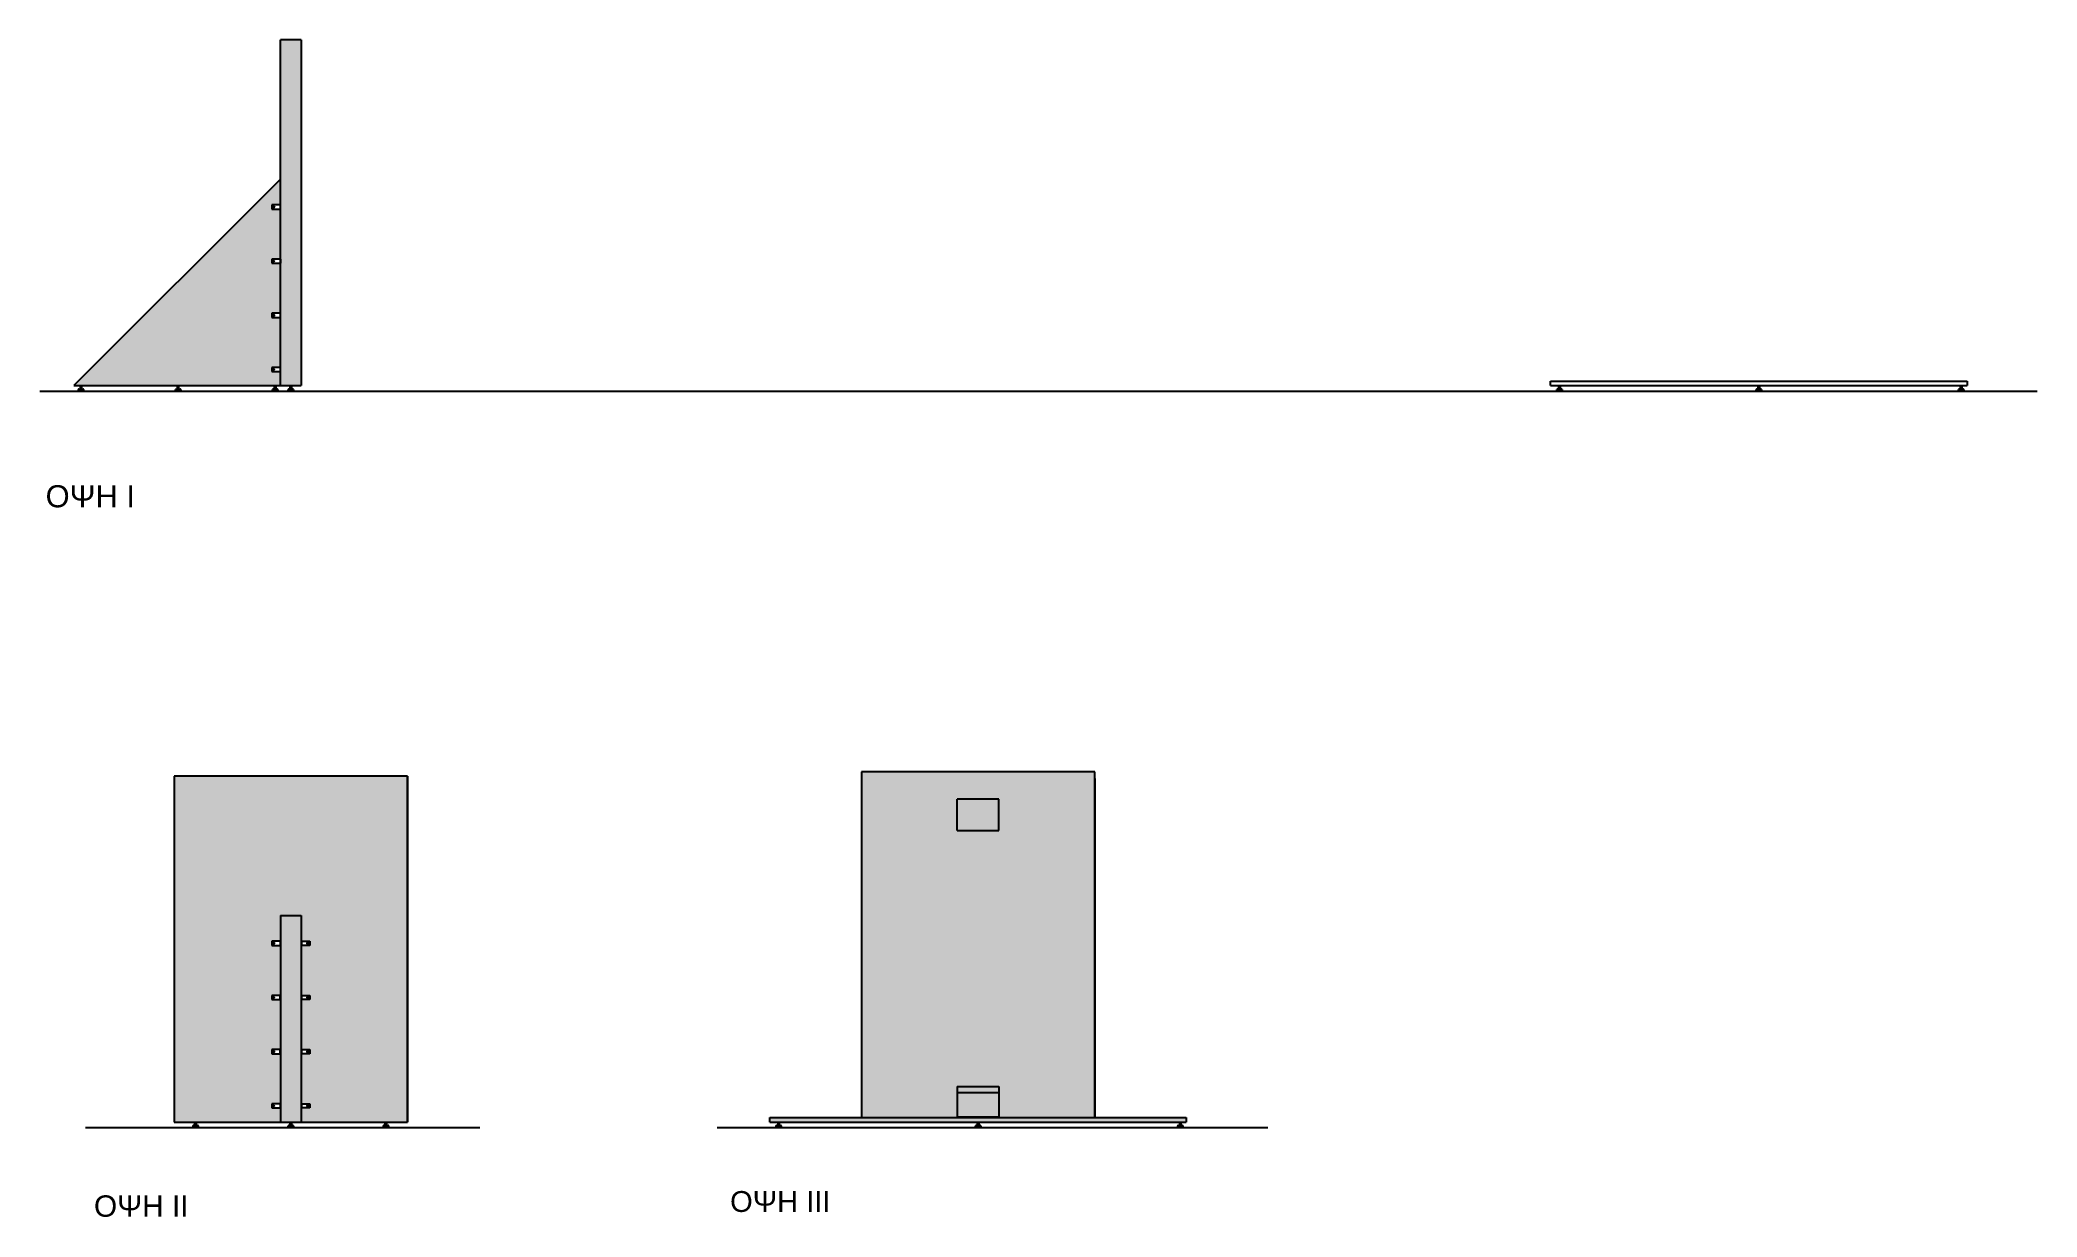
# Model space of a CAD drawing. Header units: millimetres. Extents: x 2883.6 to 2903.4, y 1594.7 to 1614.6.
# Drawn here: x 2893.81 to 2903.4, y 1602.33 to 1607.98 of the extents above; entities that cross this region are included whole.
import ezdxf

# ---------------------------------------------------------------- set-up
doc = ezdxf.new("R2010")
doc.units = ezdxf.units.MM
doc.header["$LTSCALE"] = 0.005
doc.linetypes.add('ACAD_ISO02W100', pattern=[15, 12, -3])
for name, color, linetype in [('hatch', 41, 'Continuous'), ('photobooth', 61, 'Continuous'), ('εδαφος', 254, 'Continuous'), ('ονομασίες', 255, 'Continuous')]:
    doc.layers.add(name, color=color, linetype=linetype)
doc.styles.get("Standard").update_dxf_attribs({"font": 'arial.ttf'})

msp = doc.modelspace()

# ---------------------------------------------------------------- texts
at = {"layer": 'ονομασίες', "attachment_point": 1}
for s, width, gutter_width, insert, char_height in [('OΨH I', 0.67565, 0.531, (2893.8338, 1605.8443), 0.1062), ('OΨH II', 1.127886, 0.5132, (2894.0659, 1602.4343), 0.10264), ('OΨH III', 0.622904, 0.5007, (2897.1207, 1602.4549), 0.10014)]:
    msp.add_mtext_dynamic_manual_height_columns(s, width=width, gutter_width=gutter_width, heights=[0], dxfattribs=dict(at, insert=insert, char_height=char_height))

# ---------------------------------------------------------------- hatches: boundary and pattern name
at = {"layer": 'hatch', "transparency": 33554559}
h = msp.add_hatch(color=256, dxfattribs=at)
h.dxf.hatch_style = 1
h.paths.add_polyline_path([(2895.571, 1604.4465), (2894.451, 1604.4465), (2894.451, 1602.7865), (2894.961, 1602.7865), (2894.961, 1602.8544), (2894.96, 1602.8544), (2894.92, 1602.8544), (2894.92, 1602.8744), (2894.961, 1602.8744), (2894.961, 1603.1144), (2894.92, 1603.1144), (2894.92, 1603.1344), (2894.961, 1603.1344), (2894.961, 1603.3744), (2894.92, 1603.3744), (2894.92, 1603.3944), (2894.961, 1603.3944), (2894.961, 1603.6344), (2894.92, 1603.6344), (2894.92, 1603.6544), (2894.961, 1603.6544), (2894.961, 1603.7775), (2895.061, 1603.7775), (2895.061, 1603.6544), (2895.062, 1603.6544), (2895.102, 1603.6544), (2895.102, 1603.6344), (2895.061, 1603.6344), (2895.061, 1603.3944), (2895.102, 1603.3944), (2895.102, 1603.3744), (2895.061, 1603.3744), (2895.061, 1603.1344), (2895.102, 1603.1344), (2895.102, 1603.1144), (2895.061, 1603.1144), (2895.061, 1602.8744), (2895.102, 1602.8744), (2895.102, 1602.8544), (2895.061, 1602.8544), (2895.061, 1602.7865), (2895.571, 1602.7865)])
h.paths.add_polyline_path([(2895.061, 1603.7775), (2894.961, 1603.7775), (2894.961, 1602.7865), (2895.061, 1602.7865), (2895.061, 1602.8544)], flags=17)
h.paths.add_polyline_path([(2894.961, 1606.6501), (2894.92, 1606.6501), (2894.92, 1606.6701), (2894.961, 1606.6701), (2894.961, 1606.9101), (2894.92, 1606.9101), (2894.92, 1606.9301), (2894.961, 1606.9301), (2894.961, 1607.1701), (2894.92, 1607.1701), (2894.92, 1607.1901), (2894.961, 1607.1901), (2894.961, 1607.3132), (2893.97, 1606.3222), (2894.961, 1606.3222), (2894.961, 1606.3901), (2894.92, 1606.3901), (2894.92, 1606.4101), (2894.961, 1606.4101)])
h.paths.add_polyline_path([(2895.061, 1607.9822), (2894.961, 1607.9822), (2894.961, 1606.3222), (2895.061, 1606.3222)])
h = msp.add_hatch(color=256, dxfattribs=at)
h.dxf.hatch_style = 1
h.paths.add_polyline_path([(2894.927, 1607.1799, 1), (2894.9324, 1607.1799, 1)])
h.paths.add_polyline_path([(2894.9324, 1606.9199, 1), (2894.927, 1606.9199, 1)])
h.paths.add_polyline_path([(2894.927, 1606.6599, 1), (2894.9324, 1606.6599, 1)])
h.paths.add_polyline_path([(2894.9324, 1606.3999, 1), (2894.927, 1606.3999, 1)])
h = msp.add_hatch(color=256, dxfattribs=at)
h.dxf.hatch_style = 1
h.paths.add_polyline_path([(2894.961, 1607.1901), (2894.96, 1607.1901), (2894.96, 1607.1701), (2894.961, 1607.1701)])
h = msp.add_hatch(color=256, dxfattribs=at)
h.dxf.hatch_style = 1
h.paths.add_polyline_path([(2894.961, 1606.4101), (2894.96, 1606.4101), (2894.96, 1606.3901), (2894.961, 1606.3901)])
h.paths.add_polyline_path([(2894.961, 1606.6701), (2894.96, 1606.6701), (2894.96, 1606.6501), (2894.961, 1606.6501)])
h.paths.add_polyline_path([(2894.961, 1606.9301), (2894.96, 1606.9301), (2894.96, 1606.9101), (2894.961, 1606.9101)])
h = msp.add_hatch(color=256, dxfattribs=at)
h.dxf.hatch_style = 1
h.paths.add_polyline_path([(2898.4115, 1602.9575), (2898.4115, 1602.8075), (2898.8715, 1602.8075), (2898.8715, 1604.4675), (2897.7515, 1604.4675), (2897.7515, 1602.8075), (2898.2115, 1602.8075), (2898.2115, 1602.9575)])
h.paths.add_polyline_path([(2898.2115, 1604.1865), (2898.2115, 1604.3365), (2898.3115, 1604.3365), (2898.4115, 1604.3365), (2898.4115, 1604.1865)], flags=16)
at = {"layer": 'hatch', "linetype": 'ACAD_ISO02W100', "transparency": 33554483}
h = msp.add_hatch(color=256, dxfattribs=at)
h.dxf.hatch_style = 1
h.paths.add_polyline_path([(2898.2115, 1604.1865), (2898.4115, 1604.1865), (2898.4115, 1604.3365), (2898.3115, 1604.3365), (2898.2115, 1604.3365)])
at = {"layer": 'hatch', "transparency": 33554559}
h = msp.add_hatch(color=256, dxfattribs=at)
h.dxf.hatch_style = 1
h.paths.add_polyline_path([(2898.4115, 1602.9575), (2898.2115, 1602.9575), (2898.2115, 1602.9275), (2898.4115, 1602.9275)])
at = {"layer": 'hatch', "linetype": 'ACAD_ISO02W100', "transparency": 33554483}
h = msp.add_hatch(color=256, dxfattribs=at)
h.dxf.hatch_style = 1
h.paths.add_polyline_path([(2898.2115, 1602.9275), (2898.2115, 1602.8107), (2898.4115, 1602.8107), (2898.4115, 1602.9275)])
at = {"layer": 'hatch', "transparency": 33554559}
h = msp.add_hatch(color=256, dxfattribs=at)
h.dxf.hatch_style = 1
h.paths.add_polyline_path([(2899.3115, 1602.8075), (2897.3115, 1602.8075), (2897.3115, 1602.7865), (2898.3115, 1602.7865), (2898.7685, 1602.7865), (2898.8715, 1602.7865), (2899.3115, 1602.7865)])

# ---------------------------------------------------------------- linework, layer by layer
at = {"layer": 'photobooth'}
for p, q in [((2894.961, 1606.3222), (2894.961, 1607.9822)), ((2895.061, 1607.9822), (2894.961, 1607.9822)), ((2895.061, 1607.9822), (2895.061, 1606.3222)), ((2894.961, 1607.3132), (2893.97, 1606.3222)), ((2894.961, 1607.1901), (2894.92, 1607.1901)), ((2894.92, 1607.1901), (2894.92, 1607.1701)), ((2894.96, 1607.1901), (2894.96, 1607.1701)), ((2894.92, 1607.1701), (2894.961, 1607.1701)), ((2894.96, 1606.9301), (2894.92, 1606.9301)), ((2894.92, 1606.9301), (2894.92, 1606.9101)), ((2894.92, 1606.9101), (2894.961, 1606.9101)), ((2894.961, 1606.9301), (2894.96, 1606.9301)), ((2894.96, 1606.9301), (2894.96, 1606.9101)), ((2894.961, 1606.9301), (2894.961, 1606.9101)), ((2894.961, 1606.6701), (2894.92, 1606.6701)), ((2894.92, 1606.6701), (2894.92, 1606.6501)), ((2894.92, 1606.6501), (2894.961, 1606.6501)), ((2894.96, 1606.6701), (2894.96, 1606.6501)), ((2894.961, 1606.4101), (2894.92, 1606.4101)), ((2894.92, 1606.4101), (2894.92, 1606.3901)), ((2894.96, 1606.4101), (2894.96, 1606.3901)), ((2893.97, 1606.3222), (2894.961, 1606.3222)), ((2894.92, 1606.3901), (2894.961, 1606.3901)), ((2894.961, 1606.3222), (2895.061, 1606.3222)), ((2901.061, 1606.3222), (2901.061, 1606.3432)), ((2901.061, 1606.3432), (2903.061, 1606.3432)), ((2901.061, 1606.3222), (2902.061, 1606.3222)), ((2902.061, 1606.3222), (2903.061, 1606.3222)), ((2903.061, 1606.3432), (2903.061, 1606.3222)), ((2893.9912, 1606.2962), (2893.9912, 1606.3034)), ((2893.9912, 1606.2962), (2894.0162, 1606.2962)), ((2893.9937, 1606.3052), (2894.0138, 1606.3052)), ((2894.0162, 1606.3034), (2894.0162, 1606.2962)), ((2894.4573, 1606.2962), (2894.4573, 1606.3034)), ((2894.4573, 1606.2962), (2894.4823, 1606.2962)), ((2894.4597, 1606.3052), (2894.4799, 1606.3052)), ((2894.4823, 1606.3034), (2894.4823, 1606.2962)), ((2894.9234, 1606.2962), (2894.9234, 1606.3034)), ((2894.9234, 1606.2962), (2894.9484, 1606.2962)), ((2894.9258, 1606.3052), (2894.946, 1606.3052)), ((2894.9484, 1606.3034), (2894.9484, 1606.2962)), ((2894.9987, 1606.2962), (2894.9987, 1606.3034)), ((2894.9987, 1606.2962), (2895.0237, 1606.2962)), ((2895.0011, 1606.3052), (2895.0213, 1606.3052)), ((2895.0237, 1606.3034), (2895.0237, 1606.2962)), ((2901.0911, 1606.2962), (2901.0911, 1606.3034)), ((2901.0911, 1606.2962), (2901.1161, 1606.2962)), ((2901.0935, 1606.3052), (2901.1137, 1606.3052)), ((2901.1161, 1606.3034), (2901.1161, 1606.2962)), ((2902.0487, 1606.2962), (2902.0487, 1606.3034)), ((2902.0487, 1606.2962), (2902.0737, 1606.2962)), ((2902.0511, 1606.3052), (2902.0713, 1606.3052)), ((2902.0737, 1606.3034), (2902.0737, 1606.2962)), ((2903.02, 1606.2962), (2903.02, 1606.3034)), ((2903.02, 1606.2962), (2903.045, 1606.2962)), ((2903.0224, 1606.3052), (2903.0426, 1606.3052)), ((2903.045, 1606.3034), (2903.045, 1606.2962)), ((2894.451, 1604.4465), (2894.451, 1602.7865)), ((2895.571, 1604.4465), (2894.451, 1604.4465)), ((2895.571, 1604.4465), (2895.571, 1602.7865)), ((2895.571, 1602.7865), (2895.571, 1604.4465)), ((2897.7515, 1604.4675), (2897.7515, 1602.8075)), ((2898.8715, 1604.4675), (2897.7515, 1604.4675)), ((2898.8715, 1602.8075), (2898.8715, 1604.4675)), ((2898.8715, 1604.4365), (2898.8715, 1602.8075)), ((2898.3115, 1604.3365), (2898.2115, 1604.3365)), ((2898.2115, 1604.1865), (2898.2115, 1604.3365)), ((2898.4115, 1604.3365), (2898.3115, 1604.3365)), ((2898.4115, 1604.1865), (2898.4115, 1604.3365)), ((2898.2115, 1604.1865), (2898.4115, 1604.1865)), ((2894.961, 1603.7775), (2895.061, 1603.7775)), ((2894.961, 1603.7775), (2894.961, 1602.7865)), ((2895.061, 1603.7775), (2895.061, 1602.7865)), ((2894.961, 1603.6544), (2894.92, 1603.6544)), ((2894.92, 1603.6544), (2894.92, 1603.6344)), ((2894.92, 1603.6344), (2894.961, 1603.6344)), ((2894.96, 1603.6544), (2894.96, 1603.6344)), ((2895.061, 1603.6544), (2895.102, 1603.6544)), ((2895.061, 1603.6544), (2895.062, 1603.6544)), ((2895.102, 1603.6344), (2895.061, 1603.6344)), ((2895.062, 1603.6544), (2895.062, 1603.6344)), ((2895.102, 1603.6544), (2895.102, 1603.6344)), ((2894.961, 1603.3944), (2894.92, 1603.3944)), ((2894.92, 1603.3944), (2894.92, 1603.3744)), ((2894.92, 1603.3744), (2894.961, 1603.3744)), ((2894.96, 1603.3744), (2894.96, 1603.3944)), ((2895.061, 1603.3944), (2895.102, 1603.3944)), ((2895.102, 1603.3744), (2895.061, 1603.3744)), ((2895.062, 1603.3944), (2895.062, 1603.3744)), ((2895.102, 1603.3944), (2895.102, 1603.3744)), ((2894.961, 1603.1344), (2894.92, 1603.1344)), ((2894.92, 1603.1344), (2894.92, 1603.1144)), ((2894.92, 1603.1144), (2894.961, 1603.1144)), ((2894.96, 1603.1144), (2894.96, 1603.1344)), ((2895.061, 1603.1344), (2895.102, 1603.1344)), ((2895.102, 1603.1144), (2895.061, 1603.1144)), ((2895.062, 1603.1344), (2895.062, 1603.1144)), ((2895.102, 1603.1344), (2895.102, 1603.1144)), ((2898.2115, 1602.9575), (2898.4115, 1602.9575)), ((2898.2115, 1602.9575), (2898.2115, 1602.8075)), ((2898.4115, 1602.9575), (2898.4115, 1602.8075)), ((2894.961, 1602.8744), (2894.92, 1602.8744)), ((2894.92, 1602.8744), (2894.92, 1602.8544)), ((2894.96, 1602.8744), (2894.96, 1602.8544)), ((2895.061, 1602.8744), (2895.102, 1602.8744)), ((2895.062, 1602.8744), (2895.062, 1602.8544)), ((2895.102, 1602.8744), (2895.102, 1602.8544)), ((2898.2115, 1602.9275), (2898.4115, 1602.9275)), ((2894.451, 1602.7865), (2895.571, 1602.7865)), ((2894.5417, 1602.7605), (2894.5417, 1602.7677)), ((2894.5441, 1602.7695), (2894.5643, 1602.7695)), ((2894.554, 1602.7865), (2895.468, 1602.7865)), ((2894.5667, 1602.7677), (2894.5667, 1602.7605)), ((2894.92, 1602.8544), (2894.961, 1602.8544)), ((2894.961, 1602.8544), (2894.96, 1602.8544)), ((2894.9987, 1602.7605), (2894.9987, 1602.7677)), ((2895.0011, 1602.7695), (2895.0213, 1602.7695)), ((2895.0237, 1602.7677), (2895.0237, 1602.7605)), ((2895.102, 1602.8544), (2895.061, 1602.8544)), ((2895.4557, 1602.7605), (2895.4557, 1602.7677)), ((2895.4581, 1602.7695), (2895.4783, 1602.7695)), ((2895.4807, 1602.7677), (2895.4807, 1602.7605)), ((2897.3115, 1602.7865), (2897.3115, 1602.8075)), ((2897.3115, 1602.8075), (2899.3115, 1602.8075)), ((2897.3115, 1602.7865), (2898.3115, 1602.7865)), ((2897.3416, 1602.7605), (2897.3416, 1602.7677)), ((2897.344, 1602.7695), (2897.3641, 1602.7695)), ((2897.3666, 1602.7677), (2897.3666, 1602.7605)), ((2897.7515, 1602.7865), (2898.8715, 1602.7865)), ((2897.8545, 1602.7865), (2898.7685, 1602.7865)), ((2898.2115, 1602.8107), (2898.4115, 1602.8107)), ((2898.2115, 1602.8075), (2898.4115, 1602.8075)), ((2898.2992, 1602.7605), (2898.2992, 1602.7677)), ((2898.3016, 1602.7695), (2898.3218, 1602.7695)), ((2898.3115, 1602.7865), (2899.3115, 1602.7865)), ((2898.3242, 1602.7677), (2898.3242, 1602.7605)), ((2899.2704, 1602.7605), (2899.2704, 1602.7677)), ((2899.2729, 1602.7695), (2899.293, 1602.7695)), ((2899.2954, 1602.7677), (2899.2954, 1602.7605)), ((2899.3115, 1602.8075), (2899.3115, 1602.7865)), ((2894.5417, 1602.7605), (2894.5667, 1602.7605)), ((2894.9987, 1602.7605), (2895.0237, 1602.7605)), ((2895.4557, 1602.7605), (2895.4807, 1602.7605)), ((2897.3416, 1602.7605), (2897.3666, 1602.7605)), ((2898.2992, 1602.7605), (2898.3242, 1602.7605)), ((2899.2704, 1602.7605), (2899.2954, 1602.7605))]:
    msp.add_line(p, q, dxfattribs=at)
for points in [[(2894.0006, 1606.3062), (2894.0006, 1606.3222), (2894.0066, 1606.3222), (2894.0066, 1606.3062)], [(2894.4666, 1606.3062), (2894.4666, 1606.3222), (2894.4726, 1606.3222), (2894.4726, 1606.3062)], [(2894.9327, 1606.3062), (2894.9327, 1606.3222), (2894.9387, 1606.3222), (2894.9387, 1606.3062)], [(2895.008, 1606.3062), (2895.008, 1606.3222), (2895.014, 1606.3222), (2895.014, 1606.3062)], [(2901.1004, 1606.3062), (2901.1004, 1606.3222), (2901.1064, 1606.3222), (2901.1064, 1606.3062)], [(2902.058, 1606.3062), (2902.058, 1606.3222), (2902.064, 1606.3222), (2902.064, 1606.3062)], [(2903.0293, 1606.3062), (2903.0293, 1606.3222), (2903.0353, 1606.3222), (2903.0353, 1606.3062)], [(2894.0079, 1606.3052), (2894.0079, 1606.3062), (2893.9992, 1606.3062), (2893.9992, 1606.3052)], [(2894.474, 1606.3052), (2894.474, 1606.3062), (2894.4653, 1606.3062), (2894.4653, 1606.3052)], [(2894.9401, 1606.3052), (2894.9401, 1606.3062), (2894.9313, 1606.3062), (2894.9313, 1606.3052)], [(2895.0154, 1606.3052), (2895.0154, 1606.3062), (2895.0067, 1606.3062), (2895.0067, 1606.3052)], [(2901.1078, 1606.3052), (2901.1078, 1606.3062), (2901.099, 1606.3062), (2901.099, 1606.3052)], [(2902.0654, 1606.3052), (2902.0654, 1606.3062), (2902.0567, 1606.3062), (2902.0567, 1606.3052)], [(2903.0366, 1606.3052), (2903.0366, 1606.3062), (2903.0279, 1606.3062), (2903.0279, 1606.3052)], [(2894.5584, 1602.7695), (2894.5584, 1602.7705), (2894.5497, 1602.7705), (2894.5497, 1602.7695)], [(2894.551, 1602.7705), (2894.551, 1602.7865), (2894.557, 1602.7865), (2894.557, 1602.7705)], [(2895.0154, 1602.7695), (2895.0154, 1602.7705), (2895.0067, 1602.7705), (2895.0067, 1602.7695)], [(2895.008, 1602.7705), (2895.008, 1602.7865), (2895.014, 1602.7865), (2895.014, 1602.7705)], [(2895.4724, 1602.7695), (2895.4724, 1602.7705), (2895.4637, 1602.7705), (2895.4637, 1602.7695)], [(2895.465, 1602.7705), (2895.465, 1602.7865), (2895.471, 1602.7865), (2895.471, 1602.7705)], [(2897.3582, 1602.7695), (2897.3582, 1602.7705), (2897.3495, 1602.7705), (2897.3495, 1602.7695)], [(2897.3509, 1602.7705), (2897.3509, 1602.7865), (2897.3569, 1602.7865), (2897.3569, 1602.7705)], [(2898.3159, 1602.7695), (2898.3159, 1602.7705), (2898.3071, 1602.7705), (2898.3071, 1602.7695)], [(2898.3085, 1602.7705), (2898.3085, 1602.7865), (2898.3145, 1602.7865), (2898.3145, 1602.7705)], [(2899.2871, 1602.7695), (2899.2871, 1602.7705), (2899.2784, 1602.7705), (2899.2784, 1602.7695)], [(2899.2797, 1602.7705), (2899.2797, 1602.7865), (2899.2857, 1602.7865), (2899.2857, 1602.7705)]]:
    msp.add_lwpolyline(points, dxfattribs=at)
for centre in [(2894.9297, 1607.1799), (2894.9297, 1606.9199), (2894.9297, 1606.6599), (2894.9297, 1606.3999), (2894.9297, 1603.6442), (2895.0924, 1603.6442), (2894.9297, 1603.3842), (2895.0924, 1603.3842), (2894.9297, 1603.1242), (2895.0924, 1603.1242), (2894.9297, 1602.8642), (2895.0924, 1602.8642)]:
    msp.add_circle(centre, 0.00275, dxfattribs=at)
for centre, start, end in [((2893.9937, 1606.3026), 89.16117, 161.17155), ((2894.0138, 1606.3026), 18.82845, 90.83883), ((2894.4598, 1606.3026), 89.16117, 161.17155), ((2894.4799, 1606.3026), 18.82845, 90.83883), ((2894.9258, 1606.3026), 89.16117, 161.17155), ((2894.9459, 1606.3026), 18.82845, 90.83883), ((2895.0012, 1606.3026), 89.16117, 161.17155), ((2895.0213, 1606.3026), 18.82845, 90.83883), ((2901.0935, 1606.3026), 89.16117, 161.17155), ((2901.1136, 1606.3026), 18.82845, 90.83883), ((2902.0512, 1606.3026), 89.16117, 161.17155), ((2902.0713, 1606.3026), 18.82845, 90.83883), ((2903.0224, 1606.3026), 89.16117, 161.17155), ((2903.0425, 1606.3026), 18.82845, 90.83883), ((2894.5442, 1602.7669), 89.16117, 161.17155), ((2894.5643, 1602.7669), 18.82845, 90.83883), ((2895.0012, 1602.7669), 89.16117, 161.17155), ((2895.0213, 1602.7669), 18.82845, 90.83883), ((2895.4582, 1602.7669), 89.16117, 161.17155), ((2895.4783, 1602.7669), 18.82845, 90.83883), ((2897.344, 1602.7669), 89.16117, 161.17155), ((2897.3641, 1602.7669), 18.82845, 90.83883), ((2898.3017, 1602.7669), 89.16117, 161.17155), ((2898.3218, 1602.7669), 18.82845, 90.83883), ((2899.2729, 1602.7669), 89.16117, 161.17155), ((2899.293, 1602.7669), 18.82845, 90.83883)]:
    msp.add_arc(centre, 0.00259, start, end, dxfattribs=at)
at = {"layer": 'εδαφος'}
for p, q in [((2893.8065, 1606.2962), (2899.8446, 1606.2962)), ((2894.1577, 1606.2962), (2903.397, 1606.2962)), ((2894.0252, 1602.7605), (2895.9196, 1602.7605)), ((2897.0587, 1602.7605), (2899.7032, 1602.7605))]:
    msp.add_line(p, q, dxfattribs=at)

msp.set_redraw_order([(e.dxf.handle, doc.entitydb.next_handle()) for e in msp.query("TEXT MTEXT ATTDEF DIMENSION ARC_DIMENSION")])  # texts and dimensions are drawn at this point

doc.saveas('drawing.dxf')
